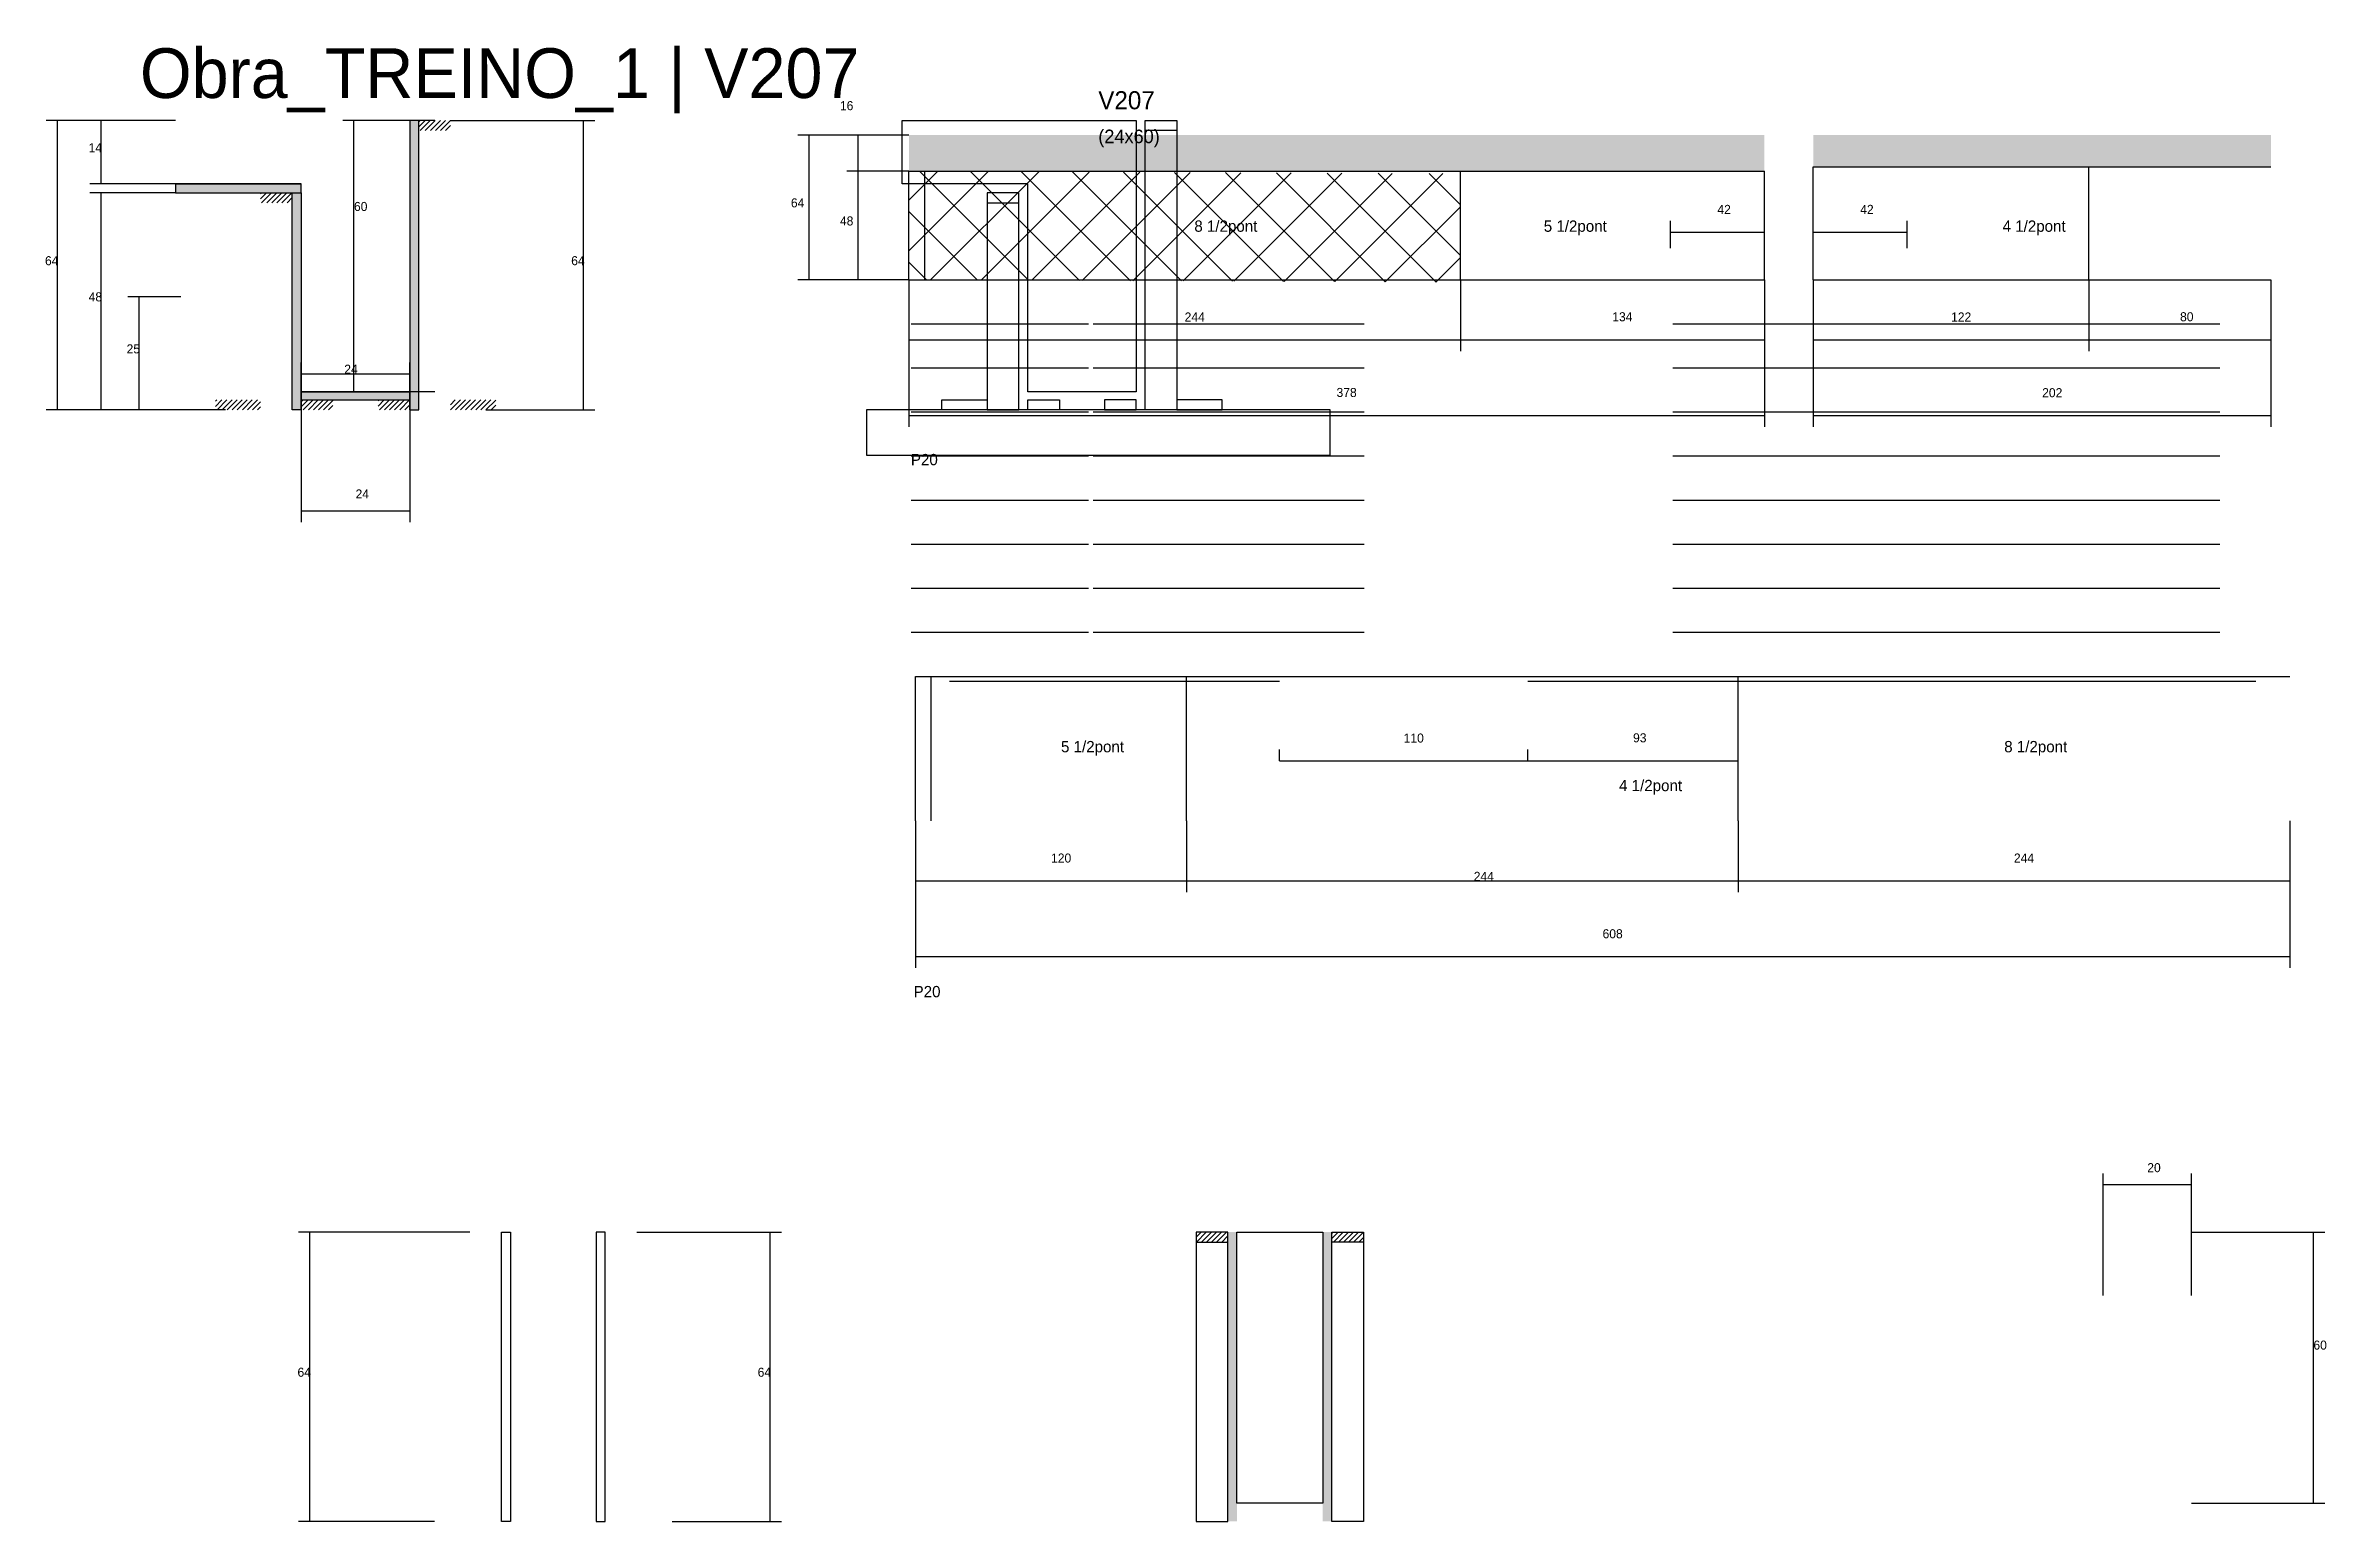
# Model space of a CAD drawing. Header units: metres. Extents: x -132 to 34800, y -36000 to 1848.
# Drawn here: x 31938 to 32947, y -7890 to -7237 of the extents above; entities that cross this region are included whole.
import ezdxf

# ---------------------------------------------------------------- set-up
doc = ezdxf.new("R2010")
doc.units = ezdxf.units.M
for name, color, linetype in [('CONCRETO', 251, 'Continuous'), ('COTA', 4, 'Continuous'), ('Cota Seção (2x)', 4, 'Continuous'), ('Hachura', 253, 'Continuous'), ('LABEL_ID', 3, 'Continuous'), ('Madeira', 126, 'Continuous'), ('NOMENCLATURA', 7, 'Continuous'), ('Painéis', 200, 'Continuous'), ('REAPROVEITAMENTO', 251, 'Continuous'), ('SARR_2.2x7', 40, 'Continuous'), ('Texto Seção', 7, 'Continuous')]:
    doc.layers.add(name, color=color, linetype=linetype)

msp = doc.modelspace()

# ---------------------------------------------------------------- texts
at = {"layer": 'COTA'}
for s, p in [('14', (31957.3, -7284)), ('64', (32268, -7308.4)), ('48', (32289.7, -7316.4)), ('64', (31938, -7334)), ('64', (32170.8, -7334)), ('48', (31957.3, -7350)), ('244', (32442.2, -7358.9)), ('134', (32631.4, -7358.8)), ('122', (32781.3, -7358.9)), ('80', (32882.6, -7358.8)), ('25', (31974.1, -7373)), ('378', (32509.4, -7392.3)), ('202', (32821.6, -7392.4)), ('24', (32075.4, -7437.2)), ('120', (32383.1, -7598.3)), ('244', (32809.1, -7598.3)), ('244', (32570.1, -7606.4)), ('608', (32627.1, -7631.8)), ('20', (32868.1, -7735.3)), ('64', (32049.7, -7825.8)), ('64', (32253.3, -7825.8))]:
    msp.add_text(s, height=4, dxfattribs=at).set_placement(p)
at = {"layer": 'Cota Seção (2x)'}
for s, p in [('16', (32289.7, -7265.4)), ('60', (32074.7, -7310)), ('42', (32677.9, -7311.3)), ('42', (32741.1, -7311.3)), ('24', (32070.4, -7382)), ('110', (32539.1, -7545.2)), ('93', (32640.6, -7545.1)), ('60', (32941.6, -7813.8))]:
    msp.add_text(s, height=4, dxfattribs=at).set_placement(p)
at = {"layer": 'LABEL_ID'}
msp.add_text('Obra_TREINO_1 | V207', height=22, dxfattribs=at).set_placement((31980, -7260))
at = {"layer": 'NOMENCLATURA'}
for s, p in [('8 1/2pont', (32446.5, -7319.2)), ('5 1/2pont', (32601.1, -7319.2)), ('4 1/2pont', (32804.1, -7319.2)), ('P20', (32321.1, -7422.5)), ('5 1/2pont', (32387.5, -7549.5)), ('8 1/2pont', (32804.8, -7549.5)), ('4 1/2pont', (32634.4, -7566.7)), ('P20', (32322.3, -7657.9))]:
    msp.add_text(s, height=5, dxfattribs=at).set_placement(p)
at = {"layer": 'Texto Seção'}
for s, height, p in [('V207', 8, (32404, -7265)), ('(24x60)', 6, (32404, -7280))]:
    msp.add_text(s, height=height, dxfattribs=at).set_placement(p)

# ---------------------------------------------------------------- hatches: boundary and pattern name
at = {"layer": 'COTA'}
h = msp.add_hatch(dxfattribs=at)
h.set_pattern_fill('AR-CONC', scale=0.03)
h.paths.add_polyline_path([(32698.7, -7276.4), (32320.2, -7276.4), (32320.2, -7276.4), (32320.2, -7292.4), (32320.2, -7292.4), (32698.7, -7292.4), (32698.7, -7292.4), (32698.7, -7276.4)])
h = msp.add_hatch(dxfattribs=at)
h.set_pattern_fill('AR-CONC', scale=0.03)
h.paths.add_polyline_path([(32922.8, -7290.4), (32922.8, -7276.4), (32922.8, -7276.4), (32720.3, -7276.4), (32720.3, -7276.4), (32720.3, -7290.4), (32720.3, -7290.4), (32922.8, -7290.4)])
at = {"layer": 'Hachura'}
h = msp.add_hatch(color=8, dxfattribs=at)
h.dxf.hatch_style = 1
h.paths.add_polyline_path([(32103.4, -7270), (32099.4, -7270), (32099.4, -7270), (32099.4, -7398), (32099.4, -7398), (32103.4, -7398), (32103.4, -7398), (32103.4, -7270)])
h = msp.add_hatch(dxfattribs=at)
h.set_pattern_fill('ANSI31', scale=0.5)
h.paths.add_polyline_path([(32103.4, -7274.4), (32103.4, -7270), (32103.4, -7270), (32117.4, -7270), (32117.4, -7270), (32117.4, -7274.4), (32117.4, -7274.4), (32103.4, -7274.4)])
h = msp.add_hatch(color=8, dxfattribs=at)
h.dxf.hatch_style = 1
h.paths.add_polyline_path([(32051.4, -7302), (32051.4, -7298), (32051.4, -7298), (31995.8, -7298), (31995.8, -7298), (31995.8, -7302), (31995.8, -7302), (32051.4, -7302)])
h = msp.add_hatch(dxfattribs=at)
h.set_pattern_fill('ANSI31', scale=0.5)
h.paths.add_polyline_path([(32047.4, -7306.4), (32047.4, -7302), (32047.4, -7302), (32033.4, -7302), (32033.4, -7302), (32033.4, -7306.4), (32033.4, -7306.4), (32047.4, -7306.4)])
h = msp.add_hatch(color=8, dxfattribs=at)
h.dxf.hatch_style = 1
h.paths.add_polyline_path([(32047.4, -7298), (32051.4, -7298), (32051.4, -7298), (32051.4, -7398), (32051.4, -7398), (32047.4, -7398), (32047.4, -7398), (32047.4, -7298)])
h = msp.add_hatch(dxfattribs=at)
h.set_pattern_fill('ANSI31', scale=0.5)
h.paths.add_polyline_path([(32013.4, -7398), (32013.4, -7393.6), (32013.4, -7393.6), (32033.4, -7393.6), (32033.4, -7393.6), (32033.4, -7398), (32033.4, -7398), (32013.4, -7398)])
h = msp.add_hatch(color=8, dxfattribs=at)
h.dxf.hatch_style = 1
h.paths.add_polyline_path([(32099.4, -7393.6), (32099.4, -7390), (32099.4, -7390), (32051.4, -7390), (32051.4, -7390), (32051.4, -7393.6), (32051.4, -7393.6), (32099.4, -7393.6)])
h = msp.add_hatch(dxfattribs=at)
h.set_pattern_fill('ANSI31', scale=0.5)
h.paths.add_polyline_path([(32051.4, -7398), (32051.4, -7393.6), (32051.4, -7393.6), (32065.4, -7393.6), (32065.4, -7393.6), (32065.4, -7398), (32065.4, -7398), (32051.4, -7398)])
h = msp.add_hatch(dxfattribs=at)
h.set_pattern_fill('ANSI31', scale=0.5)
h.paths.add_polyline_path([(32099.4, -7398), (32099.4, -7393.6), (32099.4, -7393.6), (32085.4, -7393.6), (32085.4, -7393.6), (32085.4, -7398), (32085.4, -7398), (32099.4, -7398)])
h = msp.add_hatch(dxfattribs=at)
h.set_pattern_fill('ANSI31', scale=0.5)
h.paths.add_polyline_path([(32137.4, -7398), (32137.4, -7393.6), (32137.4, -7393.6), (32117.4, -7393.6), (32117.4, -7393.6), (32117.4, -7398), (32117.4, -7398), (32137.4, -7398)])
h = msp.add_hatch(dxfattribs=at)
h.set_pattern_fill('ANSI31', scale=0.5)
h.paths.add_polyline_path([(32461.3, -7766.2), (32461.3, -7761.8), (32461.3, -7761.8), (32447.3, -7761.8), (32447.3, -7761.8), (32447.3, -7766.2), (32447.3, -7766.2), (32461.3, -7766.2)])
h = msp.add_hatch(color=8, dxfattribs=at)
h.dxf.hatch_style = 1
h.paths.add_polyline_path([(32461.3, -7761.8), (32465.3, -7761.8), (32465.3, -7761.8), (32465.3, -7889.8), (32465.3, -7889.8), (32461.3, -7889.8), (32461.3, -7889.8), (32461.3, -7761.8)])
h = msp.add_hatch(color=8, dxfattribs=at)
h.dxf.hatch_style = 1
h.paths.add_polyline_path([(32507.3, -7761.8), (32503.3, -7761.8), (32503.3, -7761.8), (32503.3, -7889.8), (32503.3, -7889.8), (32507.3, -7889.8), (32507.3, -7889.8), (32507.3, -7761.8)])
h = msp.add_hatch(dxfattribs=at)
h.set_pattern_fill('ANSI31', scale=0.5)
h.paths.add_polyline_path([(32507.3, -7766.2), (32507.3, -7761.8), (32507.3, -7761.8), (32521.3, -7761.8), (32521.3, -7761.8), (32521.3, -7766.2), (32521.3, -7766.2), (32507.3, -7766.2)])
at = {"layer": 'REAPROVEITAMENTO'}
h = msp.add_hatch(dxfattribs=at)
h.set_pattern_fill('ANSI37', scale=5)
h.paths.add_polyline_path([(32320.2, -7292.4), (32320.2, -7340.4), (32320.2, -7340.4), (32564.2, -7341.5), (32564.2, -7341.5), (32564.2, -7293.5), (32564.2, -7293.5), (32320.2, -7292.4)])

# ---------------------------------------------------------------- linework, layer by layer
at = {"layer": 'CONCRETO'}
for points in [[(32317.2, -7298), (32317.2, -7270), (32420.8, -7270), (32420.8, -7298), (32420.8, -7298), (32420.8, -7390), (32372.8, -7390), (32372.8, -7298)], [(32465.3, -7761.8), (32465.3, -7761.8), (32503.3, -7761.8), (32503.3, -7789.8), (32503.3, -7789.8), (32503.3, -7881.8), (32465.3, -7881.8), (32465.3, -7761.8)]]:
    msp.add_lwpolyline(points, close=True, dxfattribs=at)
at = {"layer": 'COTA'}
for p, q in [((31995.8, -7270), (31938.5, -7270)), ((31943.5, -7398), (31943.5, -7270)), ((31995.8, -7270), (31957.8, -7270)), ((31962.8, -7298), (31962.8, -7270)), ((32117.4, -7270), (32181.3, -7270)), ((32176.3, -7398), (32176.3, -7270)), ((32320.2, -7276.4), (32271.1, -7276.4)), ((32276.1, -7340.4), (32276.1, -7276.4)), ((32320.2, -7292.4), (32292.8, -7292.4)), ((32297.8, -7340.4), (32297.8, -7292.4)), ((31995.8, -7298), (31957.8, -7298)), ((31995.8, -7302), (31957.8, -7302)), ((31962.8, -7398), (31962.8, -7302)), ((32320.2, -7340.4), (32271.1, -7340.4)), ((32320.2, -7340.4), (32292.8, -7340.4)), ((32320.2, -7340.4), (32320.2, -7372)), ((32320.2, -7340.4), (32320.2, -7405.5)), ((32564.2, -7340.4), (32564.2, -7372)), ((32564.2, -7340.4), (32564.2, -7372)), ((32698.7, -7340.4), (32698.7, -7372)), ((32698.7, -7340.4), (32698.7, -7405.5)), ((32720.3, -7340.4), (32720.3, -7372)), ((32720.3, -7340.4), (32720.3, -7405.5)), ((32842.3, -7340.4), (32842.3, -7372)), ((32842.3, -7340.4), (32842.3, -7372)), ((32922.8, -7340.4), (32922.8, -7372)), ((32922.8, -7340.4), (32922.8, -7405.5)), ((31998.1, -7348), (31974.6, -7348)), ((31979.6, -7398), (31979.6, -7348)), ((32320.2, -7367), (32564.2, -7367)), ((32564.2, -7367), (32698.7, -7367)), ((32720.3, -7367), (32842.3, -7367)), ((32842.3, -7367), (32922.8, -7367)), ((32017.8, -7398), (31938.5, -7398)), ((32017.8, -7398), (31957.8, -7398)), ((31998.1, -7398), (31974.6, -7398)), ((32051.4, -7398), (32051.4, -7447.7)), ((32099.4, -7398), (32099.4, -7447.7)), ((32133, -7398), (32181.3, -7398)), ((32320.2, -7400.5), (32698.7, -7400.5)), ((32720.3, -7400.5), (32922.8, -7400.5)), ((32051.4, -7442.7), (32099.4, -7442.7)), ((32323.1, -7579.9), (32323.1, -7611.4)), ((32323.1, -7579.9), (32323.1, -7644.9)), ((32443.1, -7579.9), (32443.1, -7611.4)), ((32443.1, -7579.9), (32443.1, -7611.4)), ((32687.1, -7579.9), (32687.1, -7611.4)), ((32687.1, -7579.9), (32687.1, -7611.4)), ((32931.1, -7579.9), (32931.1, -7611.4)), ((32931.1, -7579.9), (32931.1, -7644.9)), ((32323.1, -7606.4), (32443.1, -7606.4)), ((32443.1, -7606.4), (32687.1, -7606.4)), ((32687.1, -7606.4), (32931.1, -7606.4)), ((32323.1, -7639.9), (32931.1, -7639.9)), ((32848.6, -7789.8), (32848.6, -7735.8)), ((32887.6, -7789.8), (32887.6, -7735.8)), ((32848.6, -7740.8), (32887.6, -7740.8)), ((32125.9, -7761.8), (32050.2, -7761.8)), ((32055.2, -7889.8), (32055.2, -7761.8)), ((32199.9, -7761.8), (32263.8, -7761.8)), ((32258.8, -7889.8), (32258.8, -7761.8)), ((32110.3, -7889.8), (32050.2, -7889.8)), ((32215.5, -7889.8), (32263.8, -7889.8))]:
    msp.add_line(p, q, dxfattribs=at)
at = {"layer": 'Cota Seção (2x)'}
for p, q in [((32110.4, -7270), (32069.7, -7270)), ((32074.7, -7390), (32074.7, -7270)), ((32320.2, -7276.4), (32292.8, -7276.4)), ((32297.8, -7292.4), (32297.8, -7276.4)), ((32320.2, -7292.4), (32292.8, -7292.4)), ((32657.2, -7326.4), (32657.2, -7314.4)), ((32698.7, -7326.4), (32698.7, -7314.4)), ((32720.3, -7326.4), (32720.3, -7314.4)), ((32761.8, -7326.4), (32761.8, -7314.4)), ((32657.2, -7319.4), (32698.7, -7319.4)), ((32720.3, -7319.4), (32761.8, -7319.4)), ((32051.4, -7398), (32051.4, -7377)), ((32051.4, -7382), (32099.4, -7382)), ((32099.4, -7398), (32099.4, -7377)), ((32110.4, -7390), (32069.7, -7390)), ((32484.1, -7553.3), (32484.1, -7548.3)), ((32484.1, -7553.3), (32594.1, -7553.3)), ((32594.1, -7553.3), (32594.1, -7548.3)), ((32594.1, -7553.3), (32594.1, -7548.3)), ((32594.1, -7553.3), (32687.1, -7553.3)), ((32687.1, -7553.3), (32687.1, -7548.3)), ((32887.6, -7761.8), (32946.6, -7761.8)), ((32941.6, -7881.8), (32941.6, -7761.8)), ((32887.6, -7881.8), (32946.6, -7881.8))]:
    msp.add_line(p, q, dxfattribs=at)
at = {"layer": 'Madeira'}
for points in [[(32424.8, -7274.4), (32424.8, -7270), (32438.8, -7270), (32438.8, -7274.4)], [(32424.8, -7270), (32438.8, -7270), (32438.8, -7398), (32424.8, -7398)], [(32368.8, -7306.4), (32368.8, -7302), (32354.8, -7302), (32354.8, -7306.4)], [(32368.8, -7302), (32354.8, -7302), (32354.8, -7398), (32368.8, -7398)], [(32334.8, -7398), (32334.8, -7393.6), (32354.8, -7393.6), (32354.8, -7398)], [(32372.8, -7398), (32372.8, -7393.6), (32386.8, -7393.6), (32386.8, -7398)], [(32420.8, -7398), (32420.8, -7393.6), (32406.8, -7393.6), (32406.8, -7398)], [(32458.8, -7398), (32458.8, -7393.6), (32438.8, -7393.6), (32438.8, -7398)], [(32301.4, -7418), (32506.6, -7418), (32506.6, -7398), (32301.4, -7398)], [(32461.3, -7766.2), (32461.3, -7761.8), (32447.3, -7761.8), (32447.3, -7766.2)], [(32461.3, -7761.8), (32447.3, -7761.8), (32447.3, -7889.8), (32461.3, -7889.8)], [(32507.3, -7766.2), (32507.3, -7761.8), (32521.3, -7761.8), (32521.3, -7766.2)], [(32507.3, -7761.8), (32521.3, -7761.8), (32521.3, -7889.8), (32507.3, -7889.8)]]:
    msp.add_lwpolyline(points, close=True, dxfattribs=at)
at = {"layer": 'Painéis'}
for p, q in [((32320.2, -7292.4), (32698.7, -7292.4)), ((32320.2, -7340.4), (32320.2, -7292.4)), ((32564.2, -7340.4), (32564.2, -7292.4)), ((32698.7, -7340.4), (32698.7, -7292.4)), ((32720.3, -7290.4), (32922.8, -7290.4)), ((32720.3, -7340.4), (32720.3, -7290.4)), ((32842.3, -7340.4), (32842.3, -7290.4)), ((31995.8, -7298), (32051.4, -7298)), ((32320.2, -7340.4), (32698.7, -7340.4)), ((32720.3, -7340.4), (32922.8, -7340.4)), ((32051.4, -7390), (32099.4, -7390)), ((32323.1, -7515.9), (32931.1, -7515.9)), ((32323.1, -7579.9), (32323.1, -7515.9)), ((32443.1, -7579.9), (32443.1, -7515.9)), ((32687.1, -7579.9), (32687.1, -7515.9))]:
    msp.add_line(p, q, dxfattribs=at)
for points in [[(32103.4, -7270), (32099.4, -7270), (32099.4, -7398), (32103.4, -7398)], [(32051.4, -7302), (32051.4, -7298), (31995.8, -7298), (31995.8, -7302)], [(32047.4, -7302), (32051.4, -7302), (32051.4, -7398), (32047.4, -7398)], [(32099.4, -7393.6), (32099.4, -7390), (32051.4, -7390), (32051.4, -7393.6)], [(32139.9, -7761.8), (32143.9, -7761.8), (32143.9, -7889.8), (32139.9, -7889.8)], [(32185.9, -7761.8), (32181.9, -7761.8), (32181.9, -7889.8), (32185.9, -7889.8)]]:
    msp.add_lwpolyline(points, close=True, dxfattribs=at)
at = {"layer": 'SARR_2.2x7'}
for p, q in [((32327.2, -7340.4), (32327.2, -7292.4)), ((32321.2, -7359.9), (32399.7, -7359.9)), ((32401.7, -7359.9), (32521.7, -7359.9)), ((32658.2, -7359.9), (32900.2, -7359.9)), ((32321.2, -7379.4), (32399.7, -7379.4)), ((32401.7, -7379.4), (32521.7, -7379.4)), ((32658.2, -7379.4), (32900.2, -7379.4)), ((32321.2, -7398.9), (32399.7, -7398.9)), ((32401.7, -7398.9), (32521.7, -7398.9)), ((32658.2, -7398.9), (32900.2, -7398.9)), ((32321.2, -7418.4), (32399.7, -7418.4)), ((32401.7, -7418.4), (32521.7, -7418.4)), ((32658.2, -7418.4), (32900.2, -7418.4)), ((32321.2, -7437.9), (32399.7, -7437.9)), ((32401.7, -7437.9), (32521.7, -7437.9)), ((32658.2, -7437.9), (32900.2, -7437.9)), ((32321.2, -7457.4), (32399.7, -7457.4)), ((32401.7, -7457.4), (32521.7, -7457.4)), ((32658.2, -7457.4), (32900.2, -7457.4)), ((32321.2, -7476.9), (32399.7, -7476.9)), ((32401.7, -7476.9), (32521.7, -7476.9)), ((32658.2, -7476.9), (32900.2, -7476.9)), ((32321.2, -7496.4), (32399.7, -7496.4)), ((32401.7, -7496.4), (32521.7, -7496.4)), ((32658.2, -7496.4), (32900.2, -7496.4)), ((32330.1, -7579.9), (32330.1, -7515.9)), ((32338.1, -7518.1), (32443.1, -7518.1)), ((32443.1, -7518.1), (32484.1, -7518.1)), ((32594.1, -7518.1), (32687.1, -7518.1)), ((32687.1, -7518.1), (32916.1, -7518.1))]:
    msp.add_line(p, q, dxfattribs=at)

msp.set_redraw_order([(e.dxf.handle, doc.entitydb.next_handle()) for e in msp.query("TEXT MTEXT ATTDEF DIMENSION ARC_DIMENSION")])  # texts and dimensions are drawn at this point

doc.saveas('drawing.dxf')
